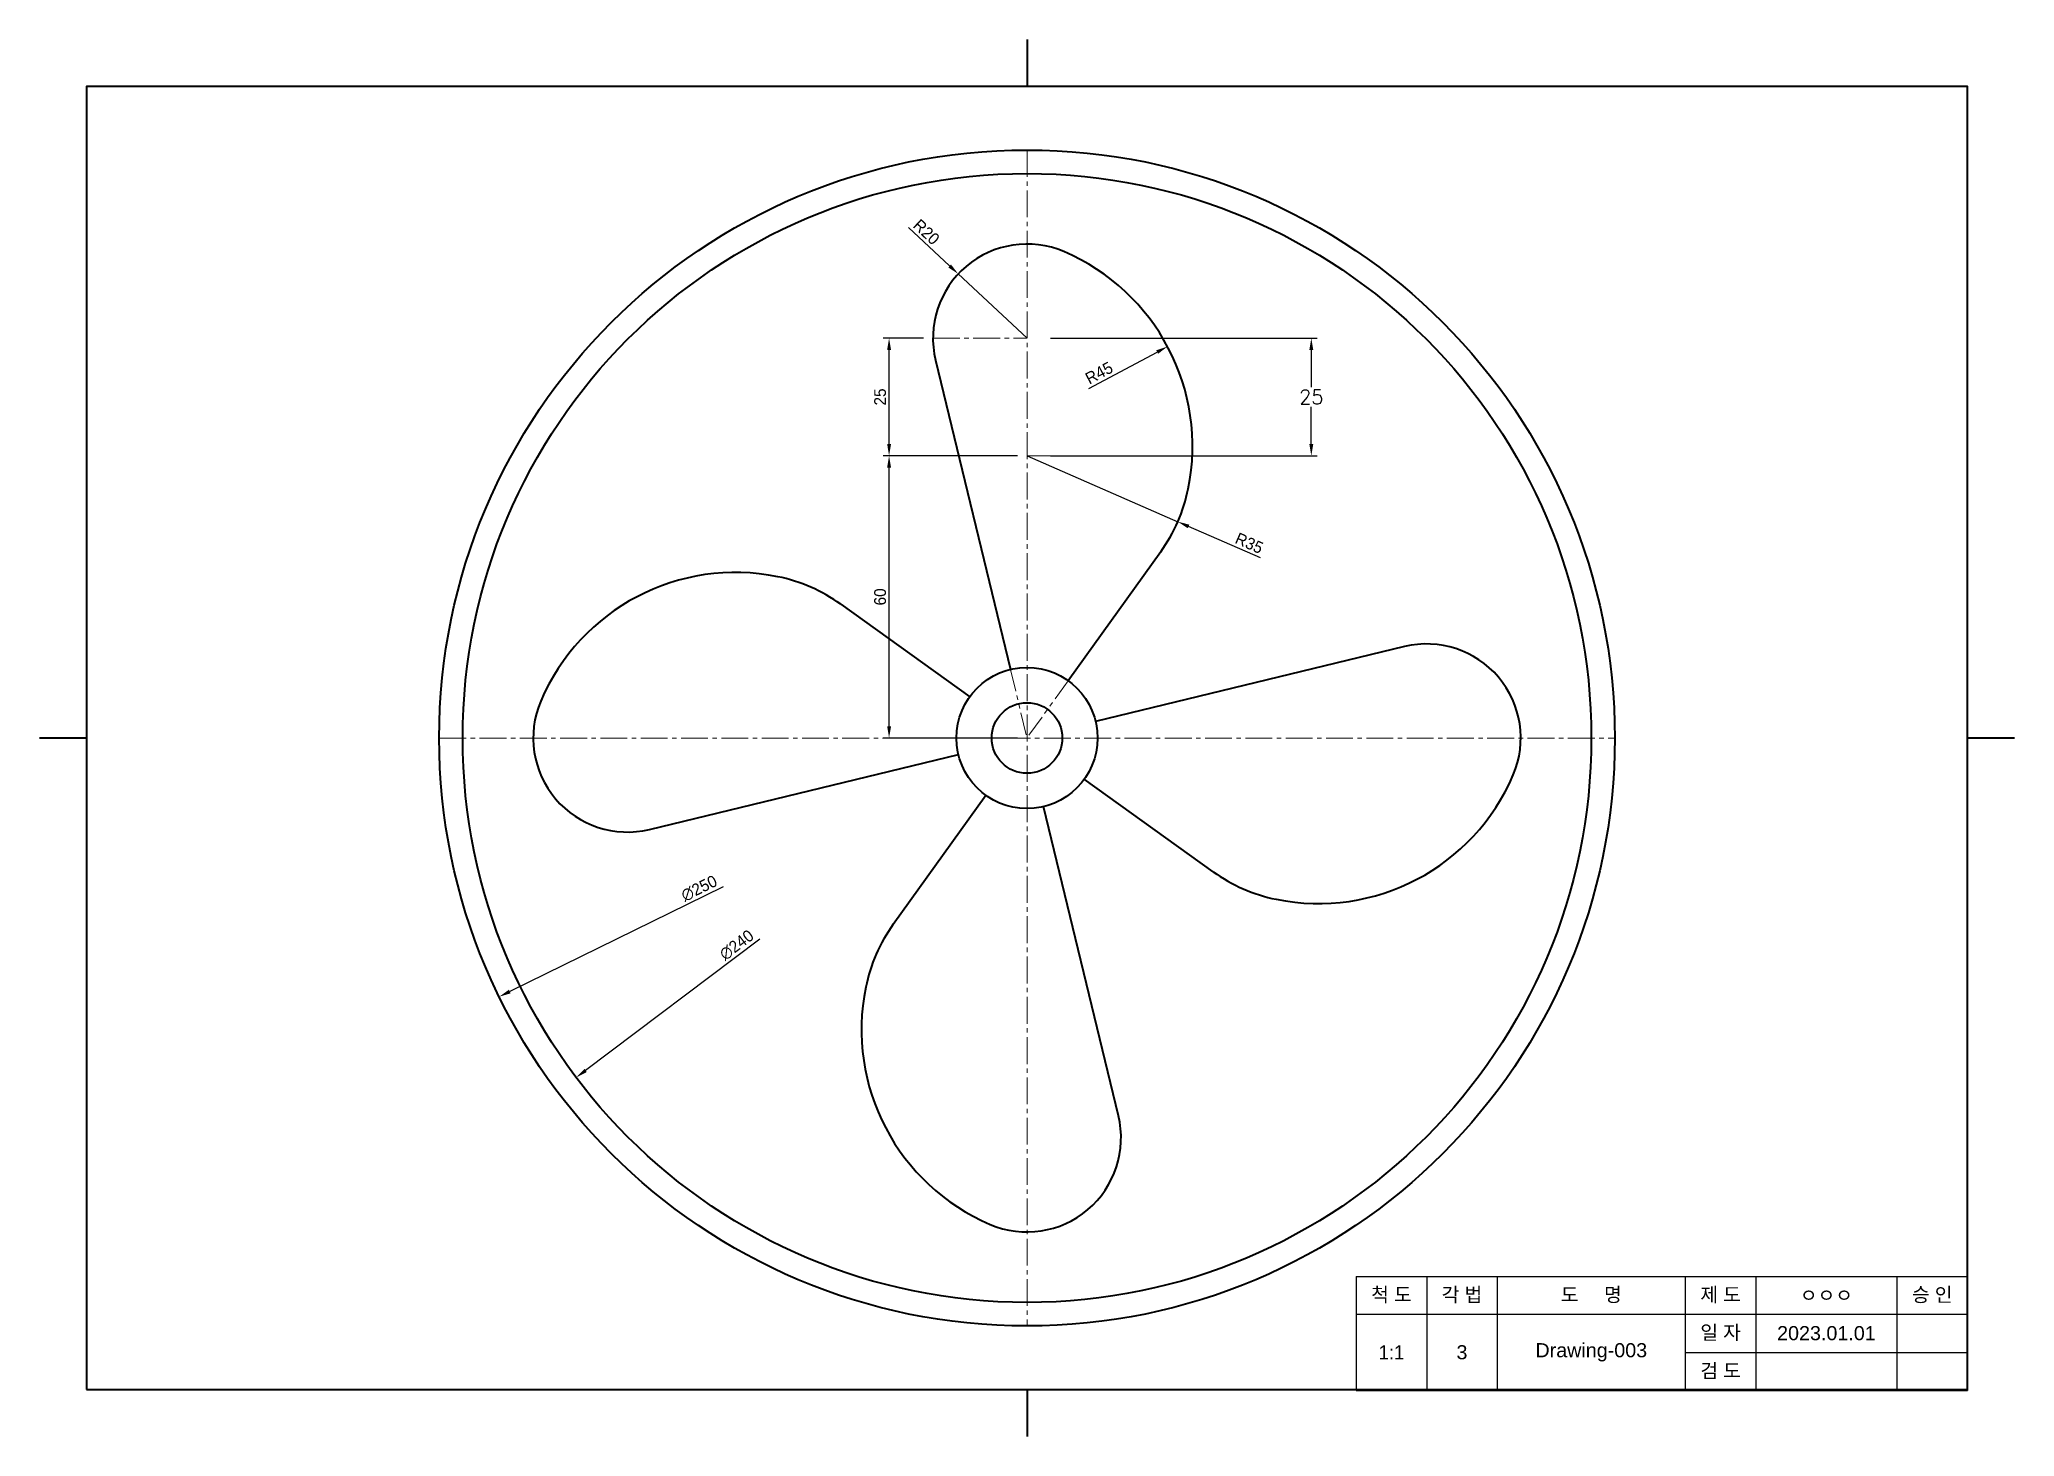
# Model space of a CAD drawing. Header units: millimetres. Extents: x 0 to 5010, y 0 to 6417.
# Drawn here: x 2500 to 2920, y 0 to 297 of the extents above; entities that cross this region are included whole.
import ezdxf

# ---------------------------------------------------------------- set-up
doc = ezdxf.new("R2010")
doc.units = ezdxf.units.MM
doc.header["$LTSCALE"] = 0.3
doc.linetypes.add('CENTER2', pattern=[28.575, 19.05, -3.175, 3.175, -3.175])
doc.linetypes.add('PHANTOM2', pattern=[31.75, 15.875, -3.175, 3.175, -3.175, 3.175, -3.175])
doc.layers.get('0').update_dxf_attribs({"color": 2})
doc.layers.get('Defpoints').update_dxf_attribs({"color": 6})
for name, color, linetype, lineweight, plot in [('1_윤곽선', 4, 'Continuous', 35, False), ('2_외형선', 7, 'Continuous', 35, False), ('4_중심선', 1, 'CENTER2', 18, False), ('5_가상선', 1, 'PHANTOM2', 18, False), ('6_가는실선', 3, 'Continuous', 18, False)]:
    doc.layers.add(name, color=color, linetype=linetype, lineweight=lineweight, plot=plot)
doc.styles.add('romans', font='romans.shx', dxfattribs={"height": 6, "bigfont": 'whgtxt.shx'})
doc.styles.get("Standard").update_dxf_attribs({"font": ''})
doc.styles.add('주석', font='arial.ttf')
doc.styles.get('Standard').set_extended_font_data('Gulim')
doc.dimstyles.new('ISO-25', dxfattribs={"dimtxt": 2.5, "dimasz": 2.5, "dimexe": 1.25, "dimexo": 0.625, "dimtad": 1, "dimtxsty": 'Standard', "dimcen": 2.5, "dimadec": 0, "dimazin": 0, "dimtfac": 1, "dimtmove": 0, "dimatfit": 3, "dimfxl": 1, "dimtfill": 1, "dimarcsym": 0})
doc.dimstyles.new('주석', dxfattribs={"dimscale": 0, "dimtxt": 3, "dimasz": 2.5, "dimexe": 1.25, "dimexo": 5, "dimgap": 0.6, "dimtad": 1, "dimtih": 1, "dimtoh": 1, "dimtxsty": 'romans', "dimcen": 2.5, "dimclrd": 3, "dimclre": 3, "dimclrt": 2, "dimadec": 0, "dimazin": 0, "dimtfac": 1, "dimtmove": 0, "dimatfit": 3, "dimfxl": 1, "dimtfill": 1, "dimarcsym": 0})

# ---------------------------------------------------------------- blocks, each defined once
blk = doc.blocks.new('*D196')
at = {"layer": '6_가는실선', "color": 0, "lineweight": -2, "transparency": 16777216}
blk.add_line((2723.18, 222.79), (2737.68, 230.55), dxfattribs=at)
at = {"layer": '6_가는실선', "color": 0, "transparency": 16777216}
blk.add_solid([(2737.48, 230.92), (2737.87, 230.18), (2739.88, 231.73)], dxfattribs=at)
at = {"layer": 'Defpoints', "color": 0, "transparency": 16777216}
for p in [(2739.88, 231.73), (2700.2, 210.5)]:
    blk.add_point(p, dxfattribs=at)
at = {"layer": '6_가는실선', "color": 0, "transparency": 16777216, "insert": (2725.33, 226.11), "char_height": 2.5, "attachment_point": 5, "rotation": 28.1468, "bg_fill": 3, "box_fill_scale": 1.1, "bg_fill_color": 256, "bg_fill_true_color": 13158600, "bg_fill_transparency": 0}
blk.add_mtext('R45', dxfattribs=at)
blk = doc.blocks.new('*D197')
at = {"layer": '6_가는실선', "color": 0, "lineweight": -2, "transparency": 16777216}
for p, q in [((2710, 208.5), (2742.07, 194.48)), ((2759.66, 186.79), (2744.36, 193.48))]:
    blk.add_line(p, q, dxfattribs=at)
at = {"layer": '6_가는실선', "color": 0, "transparency": 16777216}
blk.add_solid([(2744.53, 193.86), (2744.19, 193.1), (2742.07, 194.48)], dxfattribs=at)
at = {"layer": 'Defpoints', "color": 0, "transparency": 16777216}
for p in [(2710, 208.5), (2742.07, 194.48)]:
    blk.add_point(p, dxfattribs=at)
at = {"layer": '6_가는실선', "color": 0, "transparency": 16777216, "insert": (2757.26, 189.92), "char_height": 2.5, "attachment_point": 5, "rotation": 336.3849, "bg_fill": 3, "box_fill_scale": 1.1, "bg_fill_color": 256, "bg_fill_true_color": 13158600, "bg_fill_transparency": 0}
blk.add_mtext('R35', dxfattribs=at)
blk = doc.blocks.new('*D198')
at = {"layer": '6_가는실선', "color": 0, "lineweight": -2, "transparency": 16777216}
for p, q in [((2684.78, 257.04), (2693.55, 248.85)), ((2710, 233.5), (2695.38, 247.15))]:
    blk.add_line(p, q, dxfattribs=at)
at = {"layer": '6_가는실선', "color": 0, "transparency": 16777216}
blk.add_solid([(2693.84, 249.16), (2693.27, 248.55), (2695.38, 247.15)], dxfattribs=at)
at = {"layer": 'Defpoints', "color": 0, "transparency": 16777216}
for p in [(2695.38, 247.15), (2710, 233.5)]:
    blk.add_point(p, dxfattribs=at)
at = {"layer": '6_가는실선', "color": 0, "transparency": 16777216, "insert": (2688.61, 256.08), "char_height": 2.5, "attachment_point": 5, "rotation": 316.9727, "bg_fill": 3, "box_fill_scale": 1.1, "bg_fill_color": 256, "bg_fill_true_color": 13158600, "bg_fill_transparency": 0}
blk.add_mtext('R20', dxfattribs=at)
blk = doc.blocks.new('*D199')
at = {"layer": '6_가는실선', "color": 0, "lineweight": -2, "transparency": 16777216}
blk.add_line((2645.38, 116.83), (2600, 94.59), dxfattribs=at)
at = {"layer": '6_가는실선', "color": 0, "transparency": 16777216}
blk.add_solid([(2599.82, 94.97), (2600.18, 94.22), (2597.75, 93.49)], dxfattribs=at)
at = {"layer": 'Defpoints', "color": 0, "transparency": 16777216}
for p in [(2822.25, 203.51), (2597.75, 93.49)]:
    blk.add_point(p, dxfattribs=at)
at = {"layer": '6_가는실선', "color": 0, "transparency": 16777216, "insert": (2640.29, 116.53), "char_height": 2.5, "attachment_point": 5, "rotation": 26.1075, "bg_fill": 3, "box_fill_scale": 1.1, "bg_fill_color": 256, "bg_fill_true_color": 13158600, "bg_fill_transparency": 0}
blk.add_mtext('∅250', dxfattribs=at)
blk = doc.blocks.new('*D200')
at = {"layer": '6_가는실선', "color": 0, "lineweight": -2, "transparency": 16777216}
blk.add_line((2653.2, 105.73), (2616.13, 77.82), dxfattribs=at)
at = {"layer": '6_가는실선', "color": 0, "transparency": 16777216}
blk.add_solid([(2615.88, 78.15), (2616.39, 77.49), (2614.14, 76.32)], dxfattribs=at)
at = {"layer": 'Defpoints', "color": 0, "transparency": 16777216}
for p in [(2805.86, 220.68), (2614.14, 76.32)]:
    blk.add_point(p, dxfattribs=at)
at = {"layer": '6_가는실선', "color": 0, "transparency": 16777216, "insert": (2648.26, 104.48), "char_height": 2.5, "attachment_point": 5, "rotation": 36.9794, "bg_fill": 3, "box_fill_scale": 1.1, "bg_fill_color": 256, "bg_fill_true_color": 13158600, "bg_fill_transparency": 0}
blk.add_mtext('∅240', dxfattribs=at)
blk = doc.blocks.new('*D201')
at = {"layer": '6_가는실선', "color": 0, "lineweight": -2, "transparency": 16777216}
for p, q in [((2708, 208.5), (2679.42, 208.5)), ((2680.67, 151), (2680.67, 206)), ((2708, 148.5), (2679.42, 148.5))]:
    blk.add_line(p, q, dxfattribs=at)
at = {"layer": '6_가는실선', "color": 0, "transparency": 16777216}
for points in [[(2680.26, 206), (2681.09, 206), (2680.67, 208.5)], [(2680.26, 151), (2681.09, 151), (2680.67, 148.5)]]:
    blk.add_solid(points, dxfattribs=at)
at = {"layer": 'Defpoints', "color": 0, "transparency": 16777216}
for p in [(2680.67, 208.5), (2710, 208.5), (2710, 148.5)]:
    blk.add_point(p, dxfattribs=at)
at = {"layer": '6_가는실선', "color": 0, "transparency": 16777216, "insert": (2678.77, 178.5), "char_height": 2.5, "attachment_point": 5, "rotation": 90, "bg_fill": 3, "box_fill_scale": 1.1, "bg_fill_color": 256, "bg_fill_true_color": 13158600, "bg_fill_transparency": 0}
blk.add_mtext('60', dxfattribs=at)
blk = doc.blocks.new('*D202')
at = {"layer": '6_가는실선', "color": 0, "lineweight": -2, "transparency": 16777216}
for p, q in [((2688, 233.5), (2679.42, 233.5)), ((2680.67, 211), (2680.67, 231)), ((2708, 208.5), (2679.42, 208.5))]:
    blk.add_line(p, q, dxfattribs=at)
at = {"layer": '6_가는실선', "color": 0, "transparency": 16777216}
for points in [[(2680.26, 231), (2681.09, 231), (2680.67, 233.5)], [(2680.26, 211), (2681.09, 211), (2680.67, 208.5)]]:
    blk.add_solid(points, dxfattribs=at)
at = {"layer": 'Defpoints', "color": 0, "transparency": 16777216}
for p in [(2680.67, 233.5), (2690, 233.5), (2710, 208.5)]:
    blk.add_point(p, dxfattribs=at)
at = {"layer": '6_가는실선', "color": 0, "transparency": 16777216, "insert": (2678.77, 221), "char_height": 2.5, "attachment_point": 5, "rotation": 90, "bg_fill": 3, "box_fill_scale": 1.1, "bg_fill_color": 256, "bg_fill_true_color": 13158600, "bg_fill_transparency": 0}
blk.add_mtext('25', dxfattribs=at)
blk = doc.blocks.new('*T218')
at = {"layer": '1_윤곽선', "color": 7, "linetype": 'ByBlock', "lineweight": 25, "transparency": 16777216}
for p, q in [((0, 0), (130, 0)), ((0, 0), (0, -24.22)), ((130, 0), (130, -24.22)), ((0, -24.22), (130, -24.22))]:
    blk.add_line(p, q, dxfattribs=at)
at = {"layer": '1_윤곽선', "color": 3, "linetype": 'ByBlock', "lineweight": 25, "transparency": 16777216}
for p, q in [((15, 0), (15, -24.22)), ((30, 0), (30, -24.22)), ((70, 0), (70, -24.22)), ((85, 0), (85, -24.22)), ((115, 0), (115, -24.22)), ((0, -8), (130, -8)), ((70, -16.11), (130, -16.11))]:
    blk.add_line(p, q, dxfattribs=at)
at = {"layer": '1_윤곽선', "color": 2, "transparency": 16777216, "char_height": 3, "attachment_point": 5, "style": '주석'}
for s, insert, width in [('{\\fGulim|b0|i0|c129|p50;척 도}', (7.5, -4), 12), ('{\\fGulim|b0|i0|c129|p50;각 법}', (22.5, -4), 12), ('{\\fGulim|b0|i0|c129|p50;도     명}', (50, -4), 37), ('{\\fGulim|b0|i0|c129|p50;제 도}', (77.5, -4), 12), ('{\\fGulim|b0|i0|c129|p50;ㅇㅇㅇ}', (100, -4), 27), ('{\\fGulim|b0|i0|c129|p50;승 인}', (122.5, -4), 12), ('{\\fGulim|b0|i0|c129|p50;일 자}', (77.5, -12.05), 12), ('2023.01.01', (100, -12.05), 27), ('{\\fGulim|b0|i0|c129|p50;1:1', (7.5, -16.11), 12), ('3', (22.5, -16.11), 12), ('Drawing-003', (50, -16.11), 37), ('{\\fGulim|b0|i0|c129|p50;검 도}', (77.5, -20.16), 12)]:
    blk.add_mtext(s, dxfattribs=dict(at, insert=insert, width=width))
blk = doc.blocks.new('*D265')
at = {"layer": '1_윤곽선', "color": 3, "lineweight": -2, "transparency": 16777216}
for p, q in [((2715, 233.5), (2771.71, 233.5)), ((2770.46, 231), (2770.46, 223.1)), ((2770.46, 211), (2770.46, 218.9)), ((2715, 208.5), (2771.71, 208.5))]:
    blk.add_line(p, q, dxfattribs=at)
at = {"layer": '1_윤곽선', "color": 3, "transparency": 16777216}
for points in [[(2770.04, 231), (2770.88, 231), (2770.46, 233.5)], [(2770.04, 211), (2770.88, 211), (2770.46, 208.5)]]:
    blk.add_solid(points, dxfattribs=at)
at = {"layer": 'Defpoints', "color": 0, "transparency": 16777216}
for p in [(2710, 233.5), (2710, 208.5), (2770.46, 208.5)]:
    blk.add_point(p, dxfattribs=at)
at = {"layer": '1_윤곽선', "color": 2, "transparency": 16777216, "insert": (2770.46, 221), "char_height": 3, "attachment_point": 5, "style": 'romans', "bg_fill": 3, "box_fill_scale": 1.1, "bg_fill_color": 256, "bg_fill_true_color": 13158600, "bg_fill_transparency": 0}
blk.add_mtext('25', dxfattribs=at)

msp = doc.modelspace()

# ---------------------------------------------------------------- linework, layer by layer
at = {"layer": '1_윤곽선'}
for p, q in [((2710, 297), (2710, 287)), ((2510, 148.5), (2500, 148.5)), ((2920, 148.5), (2910, 148.5)), ((2710, 10), (2710, 0))]:
    msp.add_line(p, q, dxfattribs=at)
msp.add_lwpolyline([(2510, 10), (2910, 10), (2910, 287), (2510, 287)], close=True, dxfattribs=at)
at = {"layer": '2_외형선'}
for p, q in [((2690.562, 228.794), (2706.471, 163.079)), ((2738.428, 188.083), (2718.75, 160.683))]:
    msp.add_line(p, q, dxfattribs=at)
for radius in [125, 120, 15, 7.5]:
    msp.add_circle((2710, 148.5), radius, dxfattribs=at)
for centre, radius, start, end in [((2710, 233.5), 20, 66.92608, 193.60896), ((2700.202, 210.5), 45, 348.46304, 66.92608), ((2710, 208.5), 35, 324.31467, 348.46304), ((2710, 63.5), 20, 246.92608, 13.60896)]:
    msp.add_arc(centre, radius, start, end, dxfattribs=at)
at = {"layer": '4_중심선'}
for p, q in [((2710, 273.5), (2710, 23.5)), ((2690, 233.5), (2710, 233.5)), ((2710, 208.5), (2745.158, 208.5)), ((2585, 148.5), (2835, 148.5))]:
    msp.add_line(p, q, dxfattribs=at)
at = {"layer": '5_가상선'}
for p in [(2706.471, 163.079), (2718.75, 160.683)]:
    msp.add_line(p, (2710, 148.5), dxfattribs=at)

# ---------------------------------------------------------------- block references
msp.add_blockref('*T218', (2780, 34))

# ---------------------------------------------------------------- next in the draw order: dimensions: what is measured, and where the dimension line sits
at = {"layer": '6_가는실선'}
dim = msp.add_radius_dim(center=(2700.202, 210.5), mpoint=(2739.88, 231.728), dimstyle='ISO-25', dxfattribs=at)
dim.commit()
dim.dimension.update_dxf_attribs({"geometry": '*D196', "text_midpoint": (2726.227, 224.423), "dimtype": 164})

# ---------------------------------------------------------------- next in the draw order: dimensions: what is measured, and where the dimension line sits
for center, mpoint, picture, middle in [((2710, 233.5), (2695.379, 247.147), '*D198', (2687.303, 254.685)), ((2710, 208.5), (2742.069, 194.479), '*D197', (2756.492, 188.174))]:
    dim = msp.add_radius_dim(center=center, mpoint=mpoint, dimstyle='ISO-25', dxfattribs=at)
    dim.commit()
    dim.dimension.update_dxf_attribs({"geometry": picture, "text_midpoint": middle, "dimtype": 164})

# ---------------------------------------------------------------- next in the draw order: dimensions: what is measured, and where the dimension line sits
dim = msp.add_diameter_dim_2p(p1=(2822.246, 203.507), p2=(2597.754, 93.493), dimstyle='ISO-25', dxfattribs=at)
dim.commit()
dim.dimension.update_dxf_attribs({"geometry": '*D199', "text_midpoint": (2641.154, 114.762), "dimtype": 163})

# ---------------------------------------------------------------- next in the draw order: dimensions: what is measured, and where the dimension line sits
dim = msp.add_diameter_dim_2p(p1=(2805.862, 220.683), p2=(2614.138, 76.317), dimstyle='ISO-25', dxfattribs=at)
dim.commit()
dim.dimension.update_dxf_attribs({"geometry": '*D200', "text_midpoint": (2649.442, 102.9), "dimtype": 163})

# ---------------------------------------------------------------- next in the draw order: linework, layer by layer
at = {"layer": '2_외형선'}
for p, q in [((2790.294, 167.938), (2724.579, 152.029)), ((2629.706, 129.062), (2695.421, 144.971)), ((2749.583, 120.072), (2722.183, 139.75)), ((2681.572, 108.917), (2701.25, 136.317)), ((2729.438, 68.206), (2713.529, 133.921))]:
    msp.add_line(p, q, dxfattribs=at)
for centre, radius, start, end in [((2648, 138.702), 45, 78.46304, 156.92608), ((2650, 148.5), 35, 54.31467, 78.46304), ((2795, 148.5), 20, 336.92608, 103.60896), ((2625, 148.5), 20, 156.92608, 283.60896), ((2772, 158.298), 45, 258.46304, 336.92608), ((2770, 148.5), 35, 234.31467, 258.46304), ((2710, 88.5), 35, 144.31467, 168.46304), ((2719.798, 86.5), 45, 168.46304, 246.92608)]:
    msp.add_arc(centre, radius, start, end, dxfattribs=at)

# ---------------------------------------------------------------- next in the draw order: dimensions: what is measured, and where the dimension line sits
at = {"layer": '6_가는실선'}
dim = msp.add_linear_dim(base=(2680.674, 208.5), p1=(2710, 148.5), p2=(2710, 208.5), angle=90, dimstyle='ISO-25', override={"dimexo": 2}, dxfattribs=at)
dim.commit()
dim.dimension.update_dxf_attribs({"geometry": '*D201', "text_midpoint": (2678.767, 178.5)})

# ---------------------------------------------------------------- next in the draw order: linework, layer by layer
at = {"layer": '2_외형선'}
msp.add_line((2670.417, 176.928), (2697.817, 157.25), dxfattribs=at)

# ---------------------------------------------------------------- next in the draw order: dimensions: what is measured, and where the dimension line sits
at = {"layer": '6_가는실선'}
dim = msp.add_linear_dim(base=(2680.674, 233.5), p1=(2710, 208.5), p2=(2690, 233.5), angle=90, dimstyle='ISO-25', override={"dimexo": 2}, dxfattribs=at)
dim.commit()
dim.dimension.update_dxf_attribs({"geometry": '*D202', "text_midpoint": (2678.767, 221)})

# ---------------------------------------------------------------- next in the draw order: dimensions: what is measured, and where the dimension line sits
at = {"layer": '1_윤곽선'}
dim = msp.add_linear_dim(base=(2770.46, 208.5), p1=(2710, 233.5), p2=(2710, 208.5), angle=90, dimstyle='주석', dxfattribs=at)
dim.commit()
dim.dimension.update_dxf_attribs({"geometry": '*D265', "text_midpoint": (2770.46, 221)})

doc.saveas('drawing.dxf')
